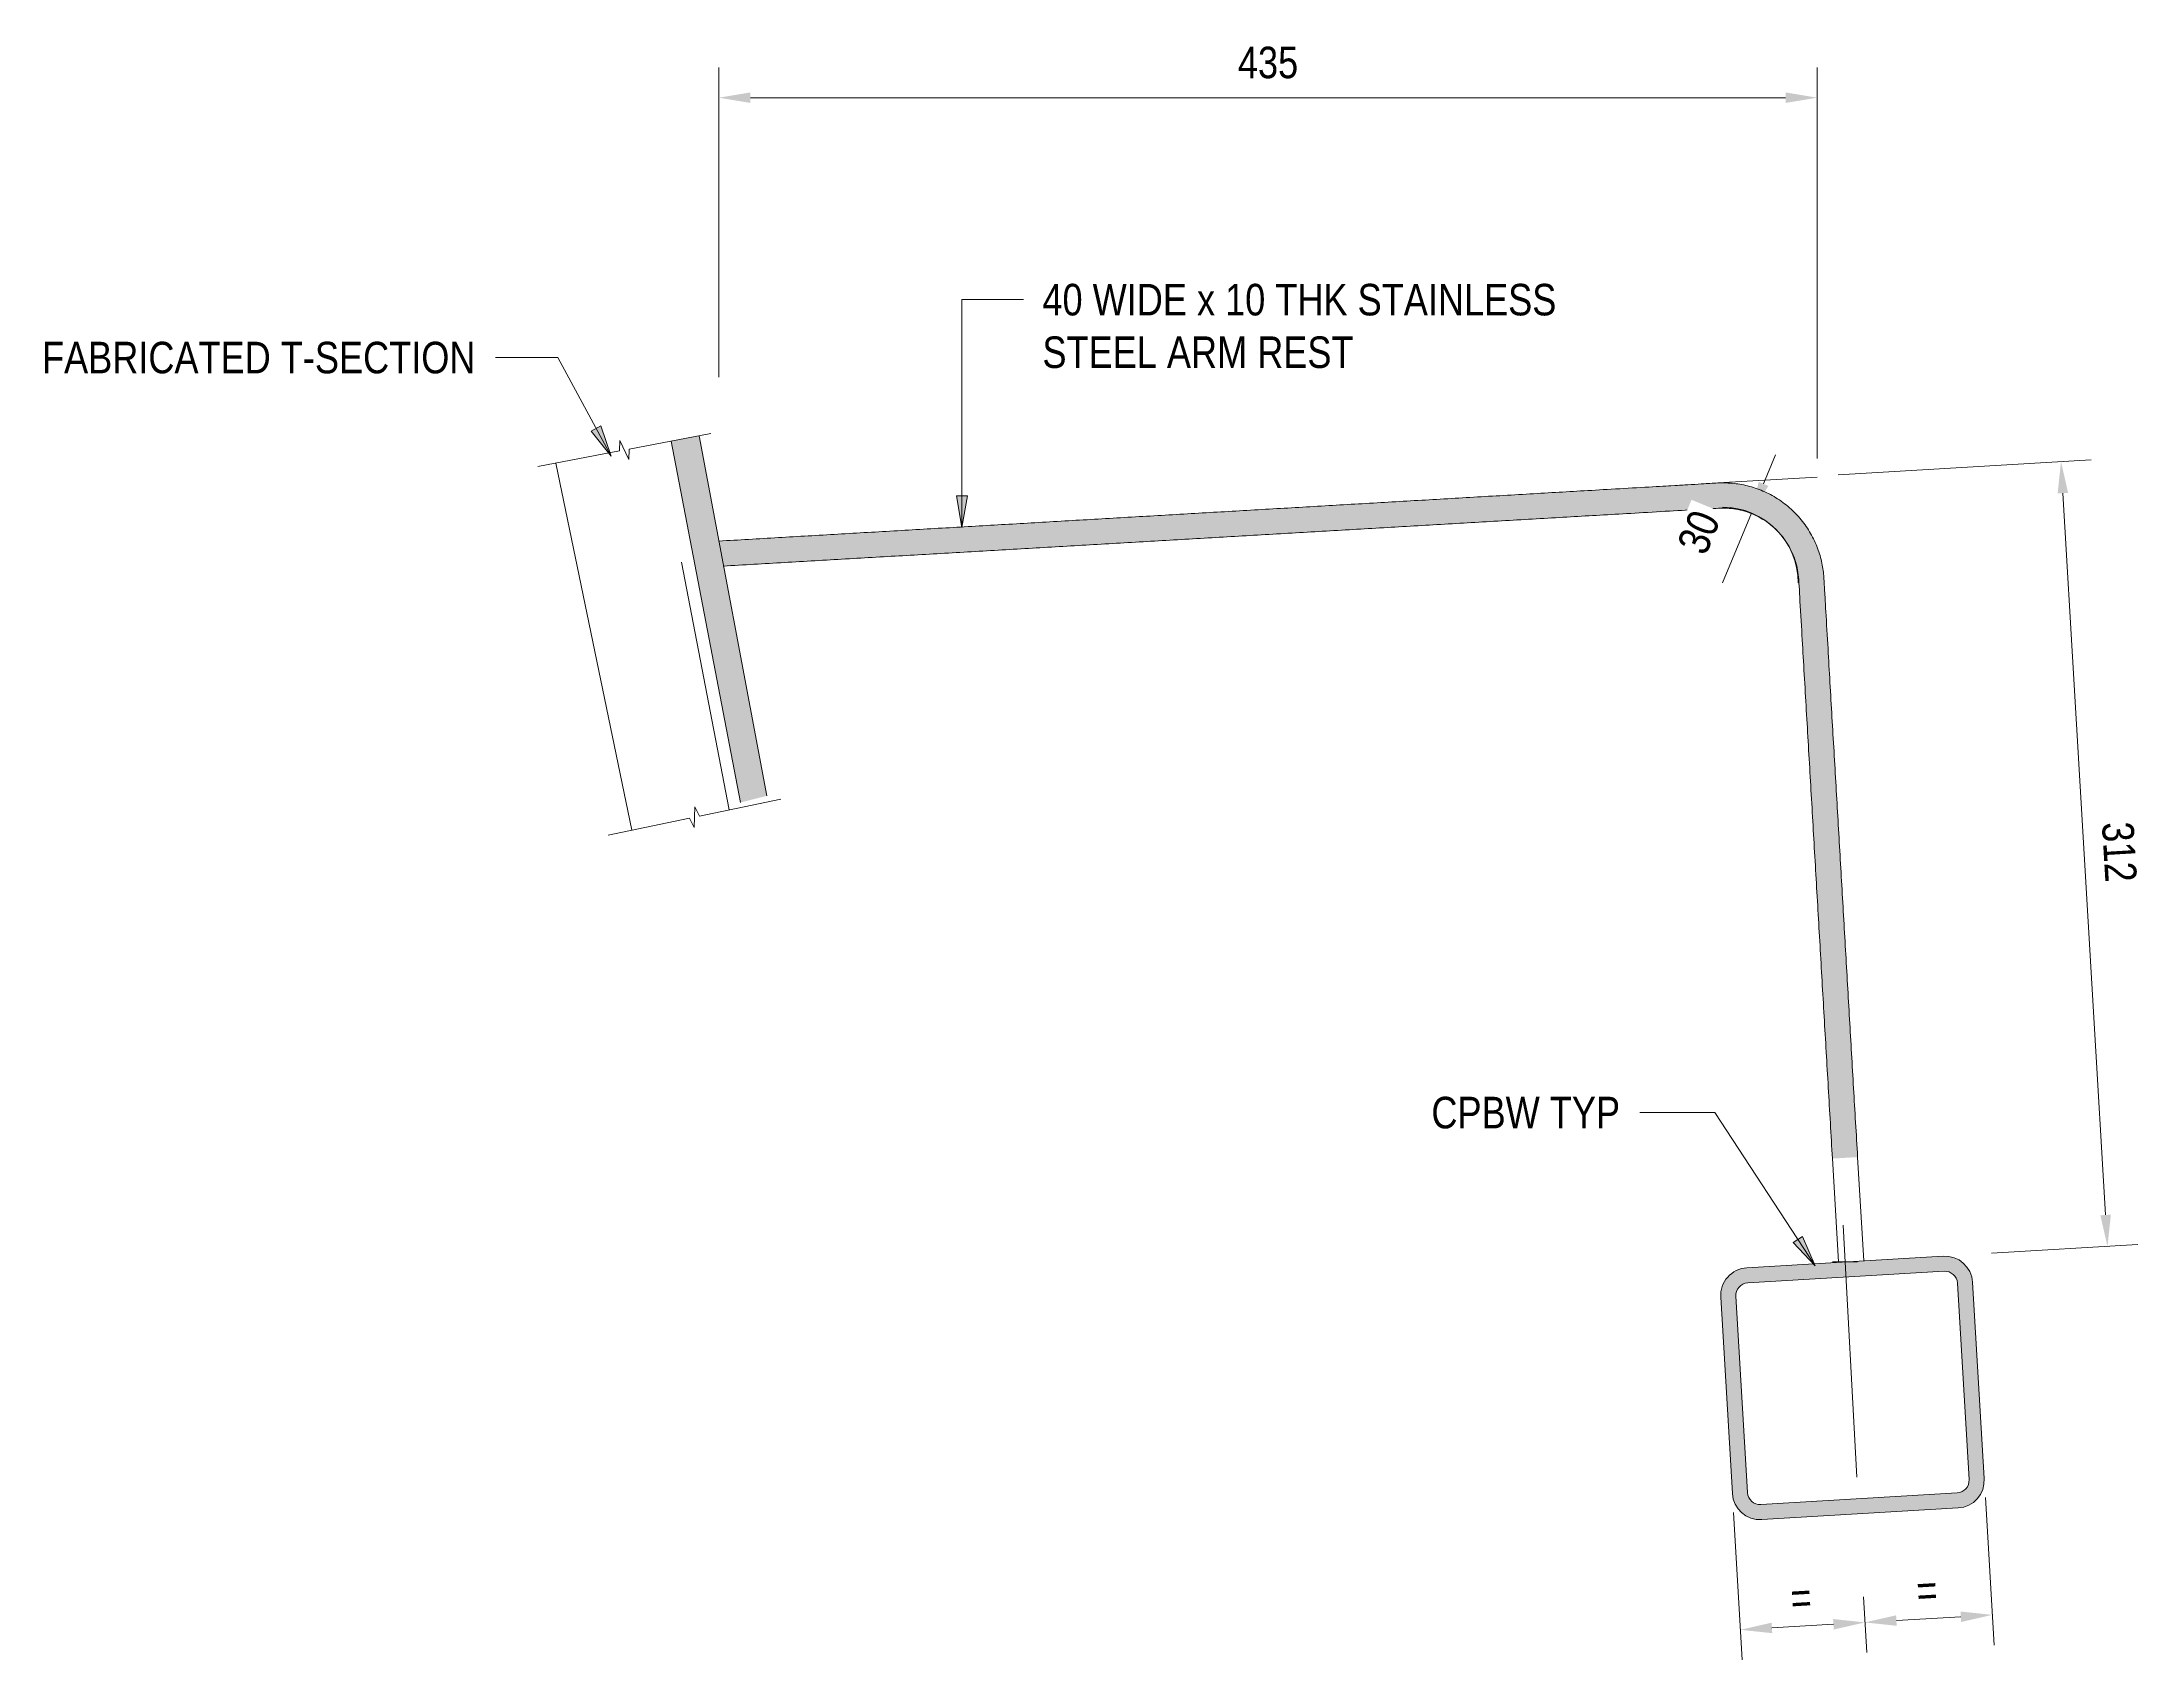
# Model space of a CAD drawing. Header units: metres. Extents: x 0.2 to 10.4, y 1.8 to 23.8.
# Drawn here: x 9.552 to 10.385, y 2.819 to 3.46 of the extents above; entities that cross this region are included whole.
import ezdxf

# ---------------------------------------------------------------- set-up
doc = ezdxf.new("R2010")
doc.units = ezdxf.units.M
doc.linetypes.add('JacobsCenter', pattern=[0.015, 0.009, -0.0015, 0.003, -0.0015])
doc.linetypes.add('JacobsDash', pattern=[0.0045, 0.003, -0.0015])
doc.layers.get('Defpoints').update_dxf_attribs({"color": 41})
for name, color, linetype, lineweight in [('A-ANNO-DIMS', 7, 'Continuous', 9), ('A-DETL', 7, 'Continuous', 13), ('A-DETL-GENF', 7, 'Continuous', 9), ('G-ANNO-TEXT', 7, 'Continuous', 9)]:
    doc.layers.add(name, color=color, linetype=linetype, lineweight=lineweight)
doc.styles.add('Arial Narrow_4', font='ARIALN.TTF', dxfattribs={"height": 0.0125})
doc.dimstyles.new('Dimension_Radial_O__mm_', dxfattribs={"dimscale": 0.3048, "dimtxt": 0.012793, "dimasz": 0.04101, "dimexe": 0.03937, "dimexo": 0, "dimgap": 0.032808, "dimtad": 1, "dimjust": 3, "dimdec": 0, "dimlfac": 1000, "dimzin": 0, "dimdsep": 46, "dimtxsty": 'Arial Narrow_4', "dimsah": 1, "dimcen": 0.09, "dimaunit": 1, "dimadec": 4, "dimazin": 0, "dimtfac": 1, "dimtdec": 4, "dimtix": 1, "dimtmove": 0, "dimatfit": 2, "dimfxl": 1, "dimtvp": 1, "dimtfill": 1, "dimtolj": 1, "dimtzin": 0, "dimlwd": 18, "dimlwe": 18, "dimarcsym": 2})
doc.dimstyles.new('Dimension_Standard_O__mm__3', dxfattribs={"dimscale": 0.3048, "dimtxt": 0.012793, "dimasz": 0.04101, "dimexe": 0.03937, "dimexo": 0.024606, "dimgap": 0.024606, "dimtad": 1, "dimdec": 0, "dimlfac": 1000, "dimzin": 0, "dimdsep": 46, "dimtxsty": 'Arial Narrow_4', "dimsah": 1, "dimcen": 0.09, "dimaunit": 1, "dimadec": 4, "dimazin": 0, "dimtfac": 1, "dimtdec": 4, "dimtix": 1, "dimtmove": 0, "dimatfit": 3, "dimfxl": 1, "dimtvp": 1, "dimtfill": 1, "dimtolj": 1, "dimtzin": 0, "dimlwd": 18, "dimlwe": 18, "dimarcsym": 2})
doc.dimstyles.new('Dimension_Standard_T__mm__2', dxfattribs={"dimscale": 0.3048, "dimtxt": 0.012793, "dimasz": 0.04101, "dimexe": 0.03937, "dimexo": 0.024606, "dimgap": 0.016404, "dimtad": 1, "dimdec": 0, "dimlfac": 1000, "dimzin": 0, "dimdsep": 46, "dimtxsty": 'Arial Narrow_4', "dimsah": 1, "dimcen": 0.09, "dimaunit": 1, "dimadec": 4, "dimazin": 0, "dimtfac": 1, "dimtdec": 4, "dimtix": 1, "dimtmove": 0, "dimatfit": 3, "dimfxl": 1, "dimtvp": 1, "dimtolj": 1, "dimtzin": 0, "dimlwd": 18, "dimlwe": 18, "dimarcsym": 2})

msp = doc.modelspace()

# ---------------------------------------------------------------- texts
at = {"layer": 'G-ANNO-TEXT', "char_height": 0.0125, "attachment_point": 1, "style": 'Arial Narrow_4', "bg_fill": 3, "box_fill_scale": 1, "bg_fill_color": 256, "bg_fill_transparency": 0}
for s, insert in [('40 WIDE x 10 THK STAINLESS ', (9.9487284, 3.3642938)), ('FABRICATED T-SECTION', (9.5522043, 3.3413385)), ('STEEL ARM REST', (9.9487284, 3.3434579))]:
    msp.add_mtext(s, dxfattribs=dict(at, insert=insert))

# ---------------------------------------------------------------- blocks, each defined once
blk = doc.blocks.new('CS_DET_BreakLine_ViewScale - CS_Std BreakLine-8532889-DRG-2873242 - TYPICAL ARM REST DETAIL')
at = {"layer": 'A-DETL-GENF'}
for p, q in [((0.02892, 0), (-0.004, 0)), ((0.02992, 0.004), (0.02892, 0)), ((0.03192, -0.004), (0.02992, 0.004)), ((0.03292, 0), (0.03192, -0.004)), ((0.06584, 0), (0.03292, 0))]:
    blk.add_line(p, q, dxfattribs=at)
blk = doc.blocks.new('CS_DET_BreakLine_ViewScale - CS_Std BreakLine-8532597-DRG-2873242 - TYPICAL ARM REST DETAIL')
at = {"layer": 'A-DETL-GENF'}
for p, q in [((-0.004, 0), (0.02892, 0)), ((0.02892, 0), (0.02992, -0.004)), ((0.02992, -0.004), (0.03192, 0.004)), ((0.03192, 0.004), (0.03292, 0)), ((0.03292, 0), (0.06584, 0))]:
    blk.add_line(p, q, dxfattribs=at)
blk = doc.blocks.new('DIMBLOCK39-DRG-2873242 - TYPICAL ARM REST DETAIL')
at = {"layer": 'A-ANNO-DIMS', "color": 0, "lineweight": 18, "transparency": 16777216}
for p, q in [((10.23455, 3.28501), (10.23933, 3.29656)), ((10.21828, 3.24575), (10.22976, 3.27346))]:
    blk.add_line(p, q, dxfattribs=at)
at = {"layer": 'A-ANNO-DIMS', "color": 0, "transparency": 16777216}
blk.add_solid([(10.23262, 3.28581), (10.23647, 3.28421), (10.22976, 3.27346)], dxfattribs=at)
at = {"layer": 'Defpoints', "color": 0, "transparency": 16777216}
for p in [(10.22976, 3.27346), (10.21828, 3.24575)]:
    blk.add_point(p, dxfattribs=at)
at = {"layer": 'A-ANNO-DIMS', "color": 0, "lineweight": 18, "transparency": 16777216, "insert": (10.20889, 3.26587), "char_height": 0.0125, "width": 0.0190066, "attachment_point": 5, "rotation": 67.5, "style": 'Arial Narrow_4', "bg_fill": 3, "box_fill_scale": 1.1, "bg_fill_color": 256, "bg_fill_true_color": 13158600, "bg_fill_transparency": 0}
blk.add_mtext('\\A1;30', dxfattribs=at)
blk = doc.blocks.new('DIMBLOCK40-DRG-2873242 - TYPICAL ARM REST DETAIL')
at = {"layer": 'A-ANNO-DIMS', "color": 0, "lineweight": 18, "transparency": 16777216}
for p, q in [((10.22263, 2.87725), (10.22609, 2.81876)), ((10.27412, 2.84384), (10.27543, 2.82168)), ((10.23786, 2.83147), (10.26225, 2.83292))]:
    blk.add_line(p, q, dxfattribs=at)
at = {"layer": 'A-ANNO-DIMS', "color": 0, "transparency": 16777216}
for points in [[(10.23774, 2.83355), (10.23799, 2.82939), (10.22538, 2.83073)], [(10.26212, 2.835), (10.26237, 2.83084), (10.27472, 2.83366)]]:
    blk.add_solid(points, dxfattribs=at)
at = {"layer": 'Defpoints', "color": 0, "transparency": 16777216}
for p in [(10.22219, 2.88474), (10.27368, 2.85133), (10.27472, 2.83366)]:
    blk.add_point(p, dxfattribs=at)
at = {"layer": 'A-ANNO-DIMS', "color": 0, "lineweight": 18, "transparency": 16777216, "insert": (10.24939, 2.84343), "char_height": 0.0125, "width": 0.0099906, "attachment_point": 5, "rotation": 3.38761, "style": 'Arial Narrow_4'}
blk.add_mtext('\\A1;=', dxfattribs=at)
blk = doc.blocks.new('DIMBLOCK41-DRG-2873242 - TYPICAL ARM REST DETAIL')
at = {"layer": 'A-ANNO-DIMS', "color": 0, "lineweight": 18, "transparency": 16777216}
for p, q in [((10.32246, 2.88316), (10.32592, 2.82466)), ((10.27412, 2.84384), (10.27543, 2.82168)), ((10.2872, 2.83439), (10.31273, 2.83591))]:
    blk.add_line(p, q, dxfattribs=at)
at = {"layer": 'A-ANNO-DIMS', "color": 0, "transparency": 16777216}
for points in [[(10.28708, 2.83647), (10.28732, 2.83231), (10.27472, 2.83366)], [(10.31261, 2.83798), (10.31285, 2.83383), (10.32521, 2.83664)]]:
    blk.add_solid(points, dxfattribs=at)
at = {"layer": 'Defpoints', "color": 0, "transparency": 16777216}
for p in [(10.32201, 2.89065), (10.27368, 2.85133), (10.32521, 2.83664)]:
    blk.add_point(p, dxfattribs=at)
at = {"layer": 'A-ANNO-DIMS', "color": 0, "lineweight": 18, "transparency": 16777216, "insert": (10.2993, 2.84638), "char_height": 0.0125, "width": 0.0099906, "attachment_point": 5, "rotation": 3.38761, "style": 'Arial Narrow_4'}
blk.add_mtext('\\A1;=', dxfattribs=at)
blk = doc.blocks.new('DIMBLOCK42-DRG-2873242 - TYPICAL ARM REST DETAIL')
at = {"layer": 'A-ANNO-DIMS', "color": 0, "lineweight": 18, "transparency": 16777216}
for p, q in [((10.26412, 3.28859), (10.36443, 3.29453)), ((10.35319, 3.28134), (10.37013, 2.99518)), ((10.32494, 2.97998), (10.38285, 2.98341))]:
    blk.add_line(p, q, dxfattribs=at)
at = {"layer": 'A-ANNO-DIMS', "color": 0, "transparency": 16777216}
for points in [[(10.35527, 3.28146), (10.35111, 3.28122), (10.35245, 3.29382)], [(10.37221, 2.9953), (10.36805, 2.99505), (10.37087, 2.9827)]]:
    blk.add_solid(points, dxfattribs=at)
at = {"layer": 'Defpoints', "color": 0, "transparency": 16777216}
for p in [(10.25664, 3.28815), (10.37087, 2.9827), (10.31745, 2.97954)]:
    blk.add_point(p, dxfattribs=at)
at = {"layer": 'A-ANNO-DIMS', "color": 0, "lineweight": 18, "transparency": 16777216, "insert": (10.37552, 3.13908), "char_height": 0.0125, "width": 0.0285099, "attachment_point": 5, "rotation": 273.38761, "style": 'Arial Narrow_4', "bg_fill": 3, "box_fill_scale": 1.1, "bg_fill_color": 256, "bg_fill_true_color": 13158600, "bg_fill_transparency": 0}
blk.add_mtext('\\A1;312', dxfattribs=at)
blk = doc.blocks.new('DIMBLOCK43-DRG-2873242 - TYPICAL ARM REST DETAIL')
at = {"layer": 'A-ANNO-DIMS', "color": 0, "lineweight": 18, "transparency": 16777216}
for p, q in [((9.8205, 3.3273), (9.8205, 3.4501)), ((10.2558, 3.2951), (10.2558, 3.4501)), ((9.833, 3.4381), (10.2433, 3.4381))]:
    blk.add_line(p, q, dxfattribs=at)
at = {"layer": 'A-ANNO-DIMS', "color": 0, "transparency": 16777216}
for points in [[(9.833, 3.44018), (9.833, 3.43601), (9.8205, 3.4381)], [(10.2433, 3.44018), (10.2433, 3.43601), (10.2558, 3.4381)]]:
    blk.add_solid(points, dxfattribs=at)
at = {"layer": 'Defpoints', "color": 0, "transparency": 16777216}
for p in [(10.2558, 3.4381), (9.8205, 3.3198), (10.2558, 3.2876)]:
    blk.add_point(p, dxfattribs=at)
at = {"layer": 'A-ANNO-DIMS', "color": 0, "lineweight": 18, "transparency": 16777216, "insert": (10.03815, 3.45198), "char_height": 0.0125, "width": 0.0285099, "attachment_point": 5, "style": 'Arial Narrow_4', "bg_fill": 3, "box_fill_scale": 1.1, "bg_fill_color": 256, "bg_fill_true_color": 13158600, "bg_fill_transparency": 0}
blk.add_mtext('\\A1;435', dxfattribs=at)

# ---------------------------------------------------------------- dimensions: what is measured, and where the dimension line sits
at = {"layer": 'A-ANNO-DIMS', "lineweight": 18}
for base, p1, p2, override, picture, middle in [((10.3252096, 2.8366437), (10.2736771, 2.8513286), (10.3220127, 2.8906501), {"dimpost": '<>', "dimfxl": 0.06231}, 'DIMBLOCK41-DRG-2873242 - TYPICAL ARM REST DETAIL', (10.2993016, 2.8463798)), ((10.2747232, 2.8336552), (10.2221875, 2.8847411), (10.2736771, 2.8513286), {"dimpost": '<>', "dimfxl": 0.061381}, 'DIMBLOCK40-DRG-2873242 - TYPICAL ARM REST DETAIL', (10.249389, 2.8434252))]:
    dim = msp.add_linear_dim(base=base, p1=p1, p2=p2, angle=3.3876085, text='=', dimstyle='Dimension_Standard_T__mm__2', override=override, dxfattribs=at)
    dim.commit()
    dim.dimension.update_dxf_attribs({"geometry": picture, "text_midpoint": middle})

# ---------------------------------------------------------------- hatches: boundary and pattern name
at = {"layer": 'A-DETL-GENF', "true_color": 0xffffff}
for points in [[(9.8290293, 3.1587148), (9.8395279, 3.1613324), (9.8126285, 3.3041071), (9.8015535, 3.3019831), (9.8287814, 3.1600073)], [(10.261841, 3.0175401), (10.2718242, 3.0181207), (10.2583487, 3.2491198), (10.2581491, 3.2508785), (10.2577312, 3.2533268), (10.2573727, 3.2549947), (10.2567092, 3.2573667), (10.2558857, 3.2597332), (10.2548995, 3.2620788), (10.2537498, 3.2643873), (10.252438, 3.266642), (10.2509677, 3.2688263), (10.2493447, 3.2709239), (10.247577, 3.2729191), (10.2456748, 3.2747972), (10.2436501, 3.2765452), (10.2415166, 3.2781514), (10.2386942, 3.2799412), (10.2369849, 3.2809027), (10.2346194, 3.2820352), (10.2322101, 3.2830012), (10.2297737, 3.2837998), (10.2267128, 3.2845512), (10.2248769, 3.2849046), (10.2224626, 3.2852173), (10.2194445, 3.2853865), (10.2176916, 3.2854004), (10.2117672, 3.2850841), (9.8204997, 3.2623289), (9.8225966, 3.252228), (10.2177286, 3.2751934), (10.2200732, 3.2751565), (10.2212324, 3.2750881), (10.2230465, 3.2748706), (10.2248849, 3.2745339), (10.2273268, 3.2738851), (10.2285426, 3.2734996), (10.230354, 3.2727939), (10.2321344, 3.2719629), (10.2338709, 3.2710085), (10.2355511, 3.2699342), (10.2371627, 3.2687454), (10.2386942, 3.267449), (10.2401352, 3.2660535), (10.2414763, 3.2645686), (10.2427098, 3.2630051), (10.2438293, 3.2613748), (10.2450255, 3.2593067), (10.2457098, 3.2579629), (10.2464666, 3.2562063), (10.247101, 3.2544324), (10.2476149, 3.2526527), (10.2480115, 3.2508785), (10.248295, 3.2491198), (10.2484708, 3.2473859), (10.250681, 3.2094323), (10.2617305, 3.01944)]]:
    msp.add_hatch(color=7, dxfattribs=at).paths.add_polyline_path(points)
at = {"layer": 'A-DETL-GENF', "true_color": 0x808080}
h = msp.add_hatch(color=8, dxfattribs=at)
h.paths.add_polyline_path([(10.2338182, 2.8744103), (10.3116819, 2.8790193), (10.3145018, 2.8795617), (10.3170852, 2.8808155), (10.3192561, 2.8826951), (10.3208666, 2.8850726), (10.3218068, 2.8877859), (10.3220127, 2.8906501), (10.3174037, 2.9685138), (10.3168613, 2.9713337), (10.3155022, 2.9740387), (10.3137279, 2.976088), (10.3113274, 2.9777064), (10.3086371, 2.9786387), (10.3057729, 2.9788446), (10.2279092, 2.9742355), (10.2250893, 2.9736931), (10.2225059, 2.9724394), (10.220335, 2.9705597), (10.2187246, 2.9681822), (10.2177843, 2.9654689), (10.2175784, 2.9626048), (10.2221875, 2.8847411), (10.2227299, 2.8819212), (10.2239836, 2.8793377), (10.2258633, 2.8771669), (10.2282408, 2.8755564), (10.2309541, 2.8746162)])
h.paths.add_polyline_path([(10.2334637, 2.8803998), (10.2321618, 2.8804934), (10.2309285, 2.8809208), (10.2298478, 2.8816528), (10.2289934, 2.8826395), (10.2284235, 2.8838138), (10.228177, 2.8850956), (10.2235679, 2.9629593), (10.2236615, 2.9642612), (10.2240889, 2.9654945), (10.2248209, 2.9665752), (10.2258077, 2.9674296), (10.226982, 2.9679995), (10.2284235, 2.9682555), (10.3061274, 2.9728551), (10.3074293, 2.9727615), (10.3086627, 2.9723341), (10.3097433, 2.9716021), (10.3105977, 2.9706153), (10.3111676, 2.969441), (10.3114142, 2.9681593), (10.3160232, 2.8902956), (10.3159296, 2.8889937), (10.3155022, 2.8877603), (10.3147702, 2.8866797), (10.3137834, 2.8858253), (10.3126092, 2.8852554), (10.3113274, 2.8850088), (10.2338182, 2.8804208)])
at = {"layer": 'G-ANNO-TEXT'}
for points in [[(9.7777555, 3.2959264), (9.7737663, 3.3079761), (9.7698856, 3.305885)], [(9.9168188, 3.2677309), (9.9190228, 3.2802309), (9.9146147, 3.2802309)], [(10.2549952, 2.9749627), (10.2499987, 2.9866307), (10.2463093, 2.9842182)]]:
    msp.add_hatch(color=256, dxfattribs=at).paths.add_polyline_path(points)

# ---------------------------------------------------------------- linework, layer by layer
at = {"layer": 'A-DETL', "linetype": 'JacobsDash', "lineweight": 18}
msp.add_line((9.8245063, 3.1557522), (9.796643, 3.3010414), dxfattribs=at)
at = {"layer": 'A-DETL'}
for p, q in [((9.8015535, 3.3019831), (9.8290293, 3.1587148)), ((9.8395279, 3.1613324), (9.8126285, 3.3041071))]:
    msp.add_line(p, q, dxfattribs=at)
at = {"layer": 'A-DETL', "lineweight": 18}
for p, q in [((9.7860021, 3.1477588), (9.7558067, 3.2932098)), ((10.261841, 3.0175401), (10.264268, 2.9765401)), ((10.2718242, 3.0181207), (10.2742595, 2.9769792)), ((10.261841, 2.9765401), (10.2718242, 2.9765401))]:
    msp.add_line(p, q, dxfattribs=at)
at = {"layer": 'A-DETL', "color": 7, "lineweight": 9, "true_color": 0xffffff}
msp.add_line((10.2118694, 3.2852041), (10.2558039, 3.2876047), dxfattribs=at)
at = {"layer": 'A-DETL', "linetype": 'JacobsCenter', "lineweight": 9}
msp.add_line((10.266045, 2.9911204), (10.2736771, 2.8513286), dxfattribs=at)
at = {"layer": 'A-DETL', "lineweight": 9}
for p, q in [((10.3057729, 2.9788446), (10.2279092, 2.9742355)), ((10.2282637, 2.968246), (10.3061274, 2.9728551)), ((10.3114142, 2.9681593), (10.3160232, 2.8902956)), ((10.3220127, 2.8906501), (10.3174037, 2.9685138)), ((10.2175784, 2.9626048), (10.2221875, 2.8847411)), ((10.228177, 2.8850956), (10.2235679, 2.9629593)), ((10.3113274, 2.8850088), (10.2334637, 2.8803998)), ((10.2338182, 2.8744103), (10.3116819, 2.8790193))]:
    msp.add_line(p, q, dxfattribs=at)
at = {"layer": 'A-DETL', "color": 7, "lineweight": 9, "true_color": 0xffffff}
msp.add_arc((10.2182819, 3.2457461), 0.03, 360, 90, dxfattribs=at)
at = {"layer": 'A-DETL', "lineweight": 9}
for centre, radius, start, end in [((10.2285592, 2.9632548), 0.011, 93.3876085, 183.3876085), ((10.3064229, 2.9678638), 0.011, 3.3876085, 93.3876085), ((10.3064229, 2.9678638), 0.005, 3.3876085, 93.3876085), ((10.2285592, 2.9632548), 0.005, 93.3876085, 183.3876085), ((10.3110319, 2.8900001), 0.005, 273.3876085, 3.3876085), ((10.3110319, 2.8900001), 0.011, 273.3876085, 3.3876085), ((10.2331682, 2.8853911), 0.011, 183.3876085, 273.3876085), ((10.2331682, 2.8853911), 0.005, 183.3876085, 273.3876085)]:
    msp.add_arc(centre, radius, start, end, dxfattribs=at)
at = {"layer": 'A-DETL', "lineweight": 18}
for points, knots in [([(9.8204997, 3.2623289), (10.0183576, 3.2738358), (10.2162155, 3.2853428), (10.2561481, 3.2876652), (10.2584705, 3.2477327), (10.2651473, 3.1329267), (10.2718242, 3.0181207)], [383.73937247, 383.73937247, 383.73937247, 780.1238898, 780.1238898, 827.24777961, 827.24777961, 1057.24777961, 1057.24777961, 1057.24777961]), ([(9.822249, 3.2524137), (10.0195226, 3.2638867), (10.2167961, 3.2753597), (10.2467455, 3.2771015), (10.2484873, 3.2471521), (10.2551642, 3.1323461), (10.261841, 3.0175401)], [384.91004225, 384.91004225, 384.91004225, 780.1238898, 780.1238898, 827.24777961, 827.24777961, 1057.24777961, 1057.24777961, 1057.24777961])]:
    msp.add_rational_spline(points, [1, 1, 1, 0.707106781197, 1, 1, 1], degree=2, knots=knots, dxfattribs=at)
at = {"layer": 'G-ANNO-TEXT'}
for p, q in [((9.9168188, 3.3580438), (9.9412284, 3.3580438)), ((9.9168188, 3.2677309), (9.9168188, 3.3580438)), ((9.735551, 3.3350885), (9.7320142, 3.3350885)), ((9.7566532, 3.3350885), (9.735551, 3.3350885)), ((9.7777555, 3.2959264), (9.7566532, 3.3350885)), ((9.7737663, 3.3079761), (9.7698856, 3.305885)), ((9.7698856, 3.305885), (9.7777555, 3.2959264)), ((9.7777555, 3.2959264), (9.7737663, 3.3079761)), ((9.9190228, 3.2802309), (9.9146147, 3.2802309)), ((9.9146147, 3.2802309), (9.9168188, 3.2677309)), ((9.9168188, 3.2677309), (9.9190228, 3.2802309)), ((10.1924897, 3.0357781), (10.1854778, 3.0357781)), ((10.2152268, 3.0357781), (10.1924897, 3.0357781)), ((10.2549952, 2.9749627), (10.2152268, 3.0357781)), ((10.2499987, 2.9866307), (10.2463093, 2.9842182)), ((10.2463093, 2.9842182), (10.2549952, 2.9749627)), ((10.2549952, 2.9749627), (10.2499987, 2.9866307))]:
    msp.add_line(p, q, dxfattribs=at)

# ---------------------------------------------------------------- block references
at = {"layer": 'A-DETL-GENF'}
for name, p, rotation in [('CS_DET_BreakLine_ViewScale - CS_Std BreakLine-8532889-DRG-2873242 - TYPICAL ARM REST DETAIL', (9.8133667, 3.3042486), 190.8562931411577), ('CS_DET_BreakLine_ViewScale - CS_Std BreakLine-8532597-DRG-2873242 - TYPICAL ARM REST DETAIL', (9.8410867, 3.1591943), 191.7279261561855)]:
    msp.add_blockref(name, p, dxfattribs=dict(at, rotation=rotation))

msp.set_redraw_order([(e.dxf.handle, doc.entitydb.next_handle()) for e in msp.query("TEXT MTEXT ATTDEF DIMENSION ARC_DIMENSION")])  # texts and dimensions are drawn at this point

# ---------------------------------------------------------------- next in the draw order: texts
at = {"layer": 'G-ANNO-TEXT', "insert": (10.1029023, 3.0420281), "char_height": 0.0125, "attachment_point": 1, "style": 'Arial Narrow_4', "bg_fill": 3, "box_fill_scale": 1, "bg_fill_color": 256, "bg_fill_transparency": 0}
msp.add_mtext('CPBW TYP', dxfattribs=at)

# ---------------------------------------------------------------- next in the draw order: dimensions: what is measured, and where the dimension line sits
at = {"layer": 'A-ANNO-DIMS', "lineweight": 18}
dim = msp.add_radius_dim(center=(10.2182819, 3.2457461), mpoint=(10.2297624, 3.2734625), dimstyle='Dimension_Radial_O__mm_', override={"dimpost": '<>'}, dxfattribs=at)
dim.commit()
dim.dimension.update_dxf_attribs({"geometry": 'DIMBLOCK39-DRG-2873242 - TYPICAL ARM REST DETAIL', "text_midpoint": (10.208887, 3.2658735)})
dim = msp.add_linear_dim(base=(10.370871, 2.982698), p1=(10.2566373, 3.2881456), p2=(10.3174525, 2.979536), angle=273.3876085, dimstyle='Dimension_Standard_O__mm__3', override={"dimpost": '<>', "dimfxl": 0.314545}, dxfattribs=at)
dim.commit()
dim.dimension.update_dxf_attribs({"geometry": 'DIMBLOCK42-DRG-2873242 - TYPICAL ARM REST DETAIL', "text_midpoint": (10.3755207, 3.139078)})

# ---------------------------------------------------------------- next in the draw order: dimensions: what is measured, and where the dimension line sits
dim = msp.add_linear_dim(base=(10.2558039, 3.4380977), p1=(9.8204997, 3.3198), p2=(10.2558039, 3.2876047), dimstyle='Dimension_Standard_O__mm__3', override={"dimpost": '<>', "dimfxl": 0.436493}, dxfattribs=at)
dim.commit()
dim.dimension.update_dxf_attribs({"geometry": 'DIMBLOCK43-DRG-2873242 - TYPICAL ARM REST DETAIL', "text_midpoint": (10.0381518, 3.4519799)})

doc.saveas('drawing.dxf')
